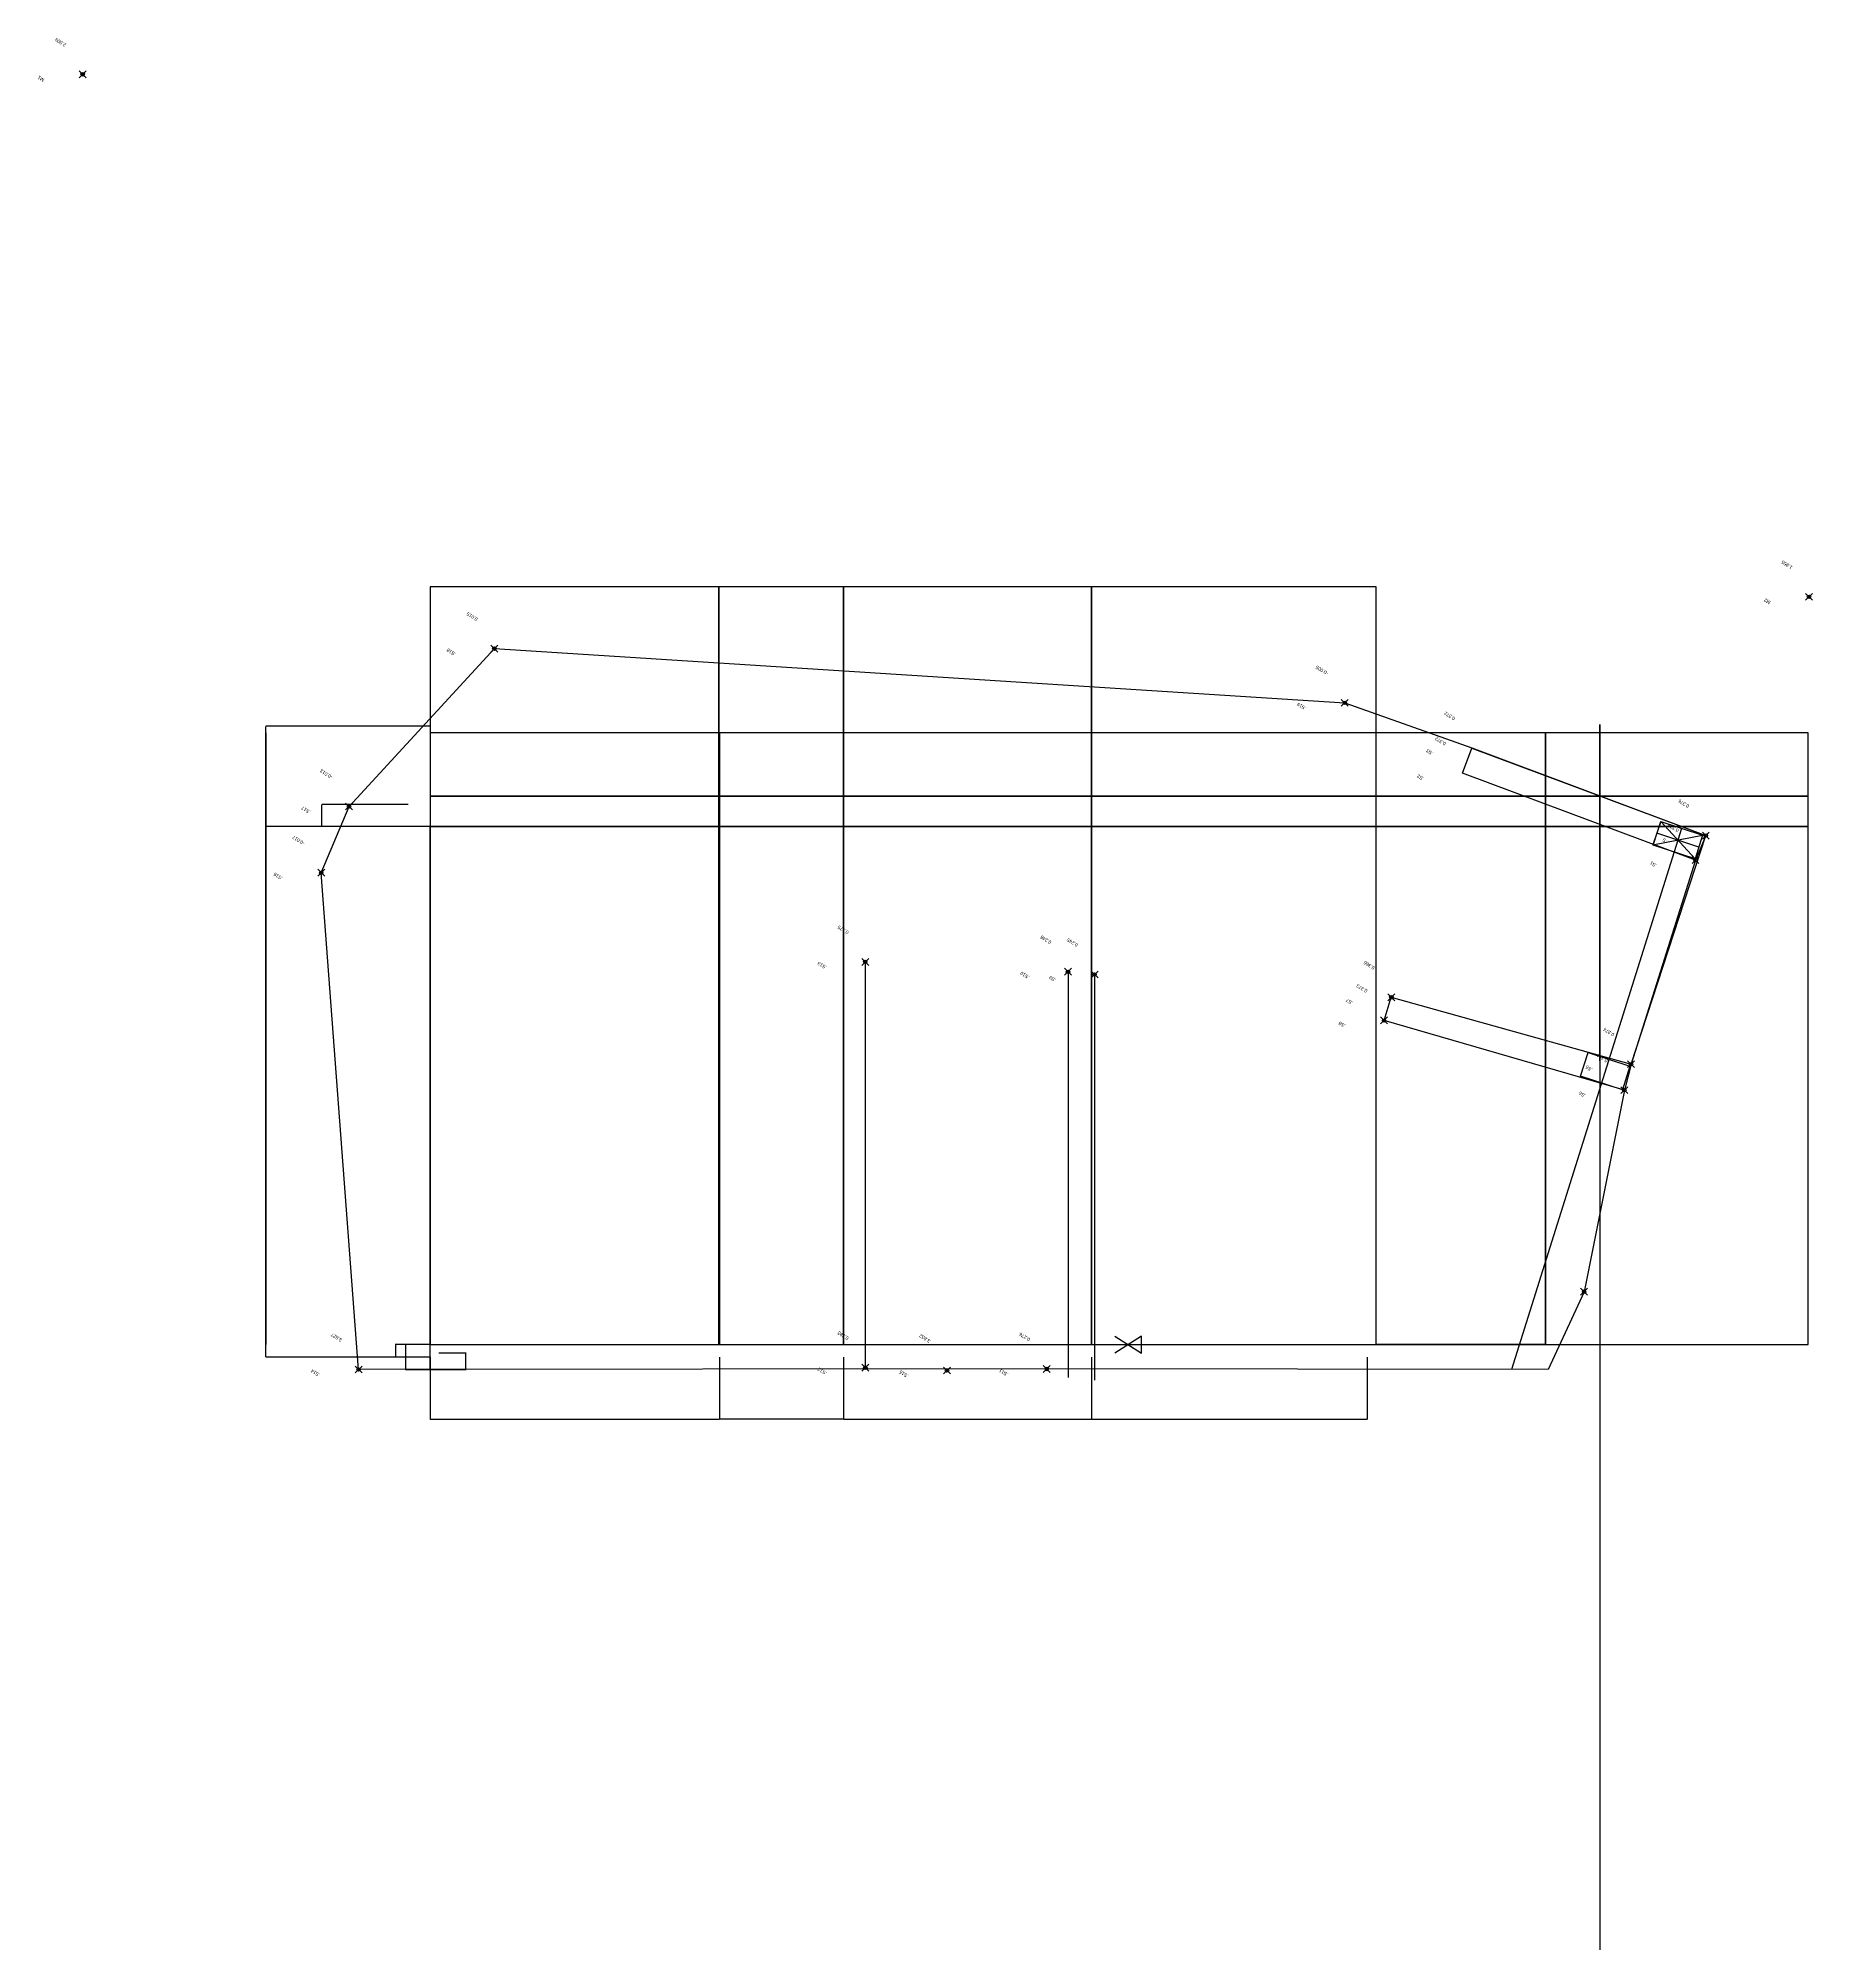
# Model space of a CAD drawing. Header units: millimetres. Extents: x 154 to 13041, y -4302 to 9572.
import ezdxf

# ---------------------------------------------------------------- set-up
doc = ezdxf.new("R2010")
doc.units = ezdxf.units.MM
doc.header["$PDMODE"] = 35
doc.header["$PDSIZE"] = 25
for name, color, linetype in [('Номер', 7, 'Continuous'), ('Отметка', 7, 'Continuous'), ('Пикет', 7, 'Continuous'), ('Стандарт', 252, 'Continuous')]:
    doc.layers.add(name, color=color, linetype=linetype)
doc.dimstyles.new('ISO-25', dxfattribs={"dimtxt": 2.5, "dimasz": 2.5, "dimexe": 1.25, "dimexo": 0.625, "dimtad": 1, "dimtxsty": 'Standard', "dimcen": 2.5, "dimadec": 0, "dimazin": 0, "dimtfac": 1, "dimtmove": 0, "dimatfit": 3, "dimfxl": 1, "dimarcsym": 0})

# ---------------------------------------------------------------- blocks, each defined once
blk = doc.blocks.new('*D110')
at = {"layer": 'Defpoints', "color": 0, "transparency": 16777216}
for p in [(1807, 3850), (3000, 3850), (3000, 0)]:
    blk.add_point(p, dxfattribs=at)
at = {"layer": 'Стандарт', "color": 0, "lineweight": -2, "transparency": 16777216}
for p, q in [((2999, 3850), (1805, 3850)), ((1807, 2), (1807, 3847)), ((2999, 0), (1805, 0))]:
    blk.add_line(p, q, dxfattribs=at)
at = {"layer": 'Стандарт', "color": 0, "transparency": 16777216}
for points in [[(1806, 3847), (1807, 3847), (1807, 3850)], [(1806, 2), (1807, 2), (1807, 0)]]:
    blk.add_solid(points, dxfattribs=at)
at = {"layer": 'Стандарт', "color": 0, "transparency": 16777216, "insert": (1805, 1925), "char_height": 2.5, "attachment_point": 5, "rotation": 90}
blk.add_mtext('3850', dxfattribs=at)
blk = doc.blocks.new('*D111')
at = {"layer": 'Defpoints', "color": 0, "transparency": 16777216}
for p in [(1807, 4580), (3000, 4580), (3000, 3850)]:
    blk.add_point(p, dxfattribs=at)
at = {"layer": 'Стандарт', "color": 0, "lineweight": -2, "transparency": 16777216}
for p, q in [((2999, 4580), (1805, 4580)), ((1807, 3852), (1807, 4577)), ((2999, 3850), (1805, 3850))]:
    blk.add_line(p, q, dxfattribs=at)
at = {"layer": 'Стандарт', "color": 0, "transparency": 16777216}
for points in [[(1806, 4577), (1807, 4577), (1807, 4580)], [(1806, 3852), (1807, 3852), (1807, 3850)]]:
    blk.add_solid(points, dxfattribs=at)
at = {"layer": 'Стандарт', "color": 0, "transparency": 16777216, "insert": (1805, 4215), "char_height": 2.5, "attachment_point": 5, "rotation": 90}
blk.add_mtext('730', dxfattribs=at)
blk = doc.blocks.new('*D112')
at = {"layer": 'Defpoints', "color": 0, "transparency": 16777216}
for p in [(3000, 0), (5100, 0), (5100, -452)]:
    blk.add_point(p, dxfattribs=at)
at = {"layer": 'Стандарт', "color": 0, "lineweight": -2, "transparency": 16777216}
for p, q in [((3000, -1), (3000, -453)), ((5100, -1), (5100, -453)), ((3002, -452), (5097, -452))]:
    blk.add_line(p, q, dxfattribs=at)
at = {"layer": 'Стандарт', "color": 0, "transparency": 16777216}
for points in [[(3002, -451), (3002, -452), (3000, -452)], [(5097, -451), (5097, -452), (5100, -452)]]:
    blk.add_solid(points, dxfattribs=at)
at = {"layer": 'Стандарт', "color": 0, "transparency": 16777216, "insert": (4050, -450), "char_height": 2.5, "attachment_point": 5}
blk.add_mtext('2100', dxfattribs=at)
blk = doc.blocks.new('*D113')
at = {"layer": 'Defpoints', "color": 0, "transparency": 16777216}
for p in [(5100, 0), (6000, 0), (5100, -452)]:
    blk.add_point(p, dxfattribs=at)
at = {"layer": 'Стандарт', "color": 0, "lineweight": -2, "transparency": 16777216}
for p, q in [((5100, -1), (5100, -453)), ((6000, -1), (6000, -453)), ((5997, -452), (5102, -452))]:
    blk.add_line(p, q, dxfattribs=at)
at = {"layer": 'Стандарт', "color": 0, "transparency": 16777216}
for points in [[(5102, -451), (5102, -452), (5100, -452)], [(5997, -451), (5997, -452), (6000, -452)]]:
    blk.add_solid(points, dxfattribs=at)
at = {"layer": 'Стандарт', "color": 0, "transparency": 16777216, "insert": (5550, -450), "char_height": 2.5, "attachment_point": 5}
blk.add_mtext('900', dxfattribs=at)
blk = doc.blocks.new('*D114')
at = {"layer": 'Defpoints', "color": 0, "transparency": 16777216}
for p in [(6000, 0), (7800, 0), (7800, -452)]:
    blk.add_point(p, dxfattribs=at)
at = {"layer": 'Стандарт', "color": 0, "lineweight": -2, "transparency": 16777216}
for p, q in [((6000, -1), (6000, -453)), ((7800, -1), (7800, -453)), ((6002, -452), (7797, -452))]:
    blk.add_line(p, q, dxfattribs=at)
at = {"layer": 'Стандарт', "color": 0, "transparency": 16777216}
for points in [[(6002, -451), (6002, -452), (6000, -452)], [(7797, -451), (7797, -452), (7800, -452)]]:
    blk.add_solid(points, dxfattribs=at)
at = {"layer": 'Стандарт', "color": 0, "transparency": 16777216, "insert": (6900, -450), "char_height": 2.5, "attachment_point": 5}
blk.add_mtext('1800', dxfattribs=at)
blk = doc.blocks.new('*D115')
at = {"layer": 'Defpoints', "color": 0, "transparency": 16777216}
for p in [(7800, 0), (9800, 0), (9800, -452)]:
    blk.add_point(p, dxfattribs=at)
at = {"layer": 'Стандарт', "color": 0, "lineweight": -2, "transparency": 16777216}
for p, q in [((7800, -1), (7800, -453)), ((9800, -1), (9800, -453)), ((7802, -452), (9797, -452))]:
    blk.add_line(p, q, dxfattribs=at)
at = {"layer": 'Стандарт', "color": 0, "transparency": 16777216}
for points in [[(7802, -451), (7802, -452), (7800, -452)], [(9797, -451), (9797, -452), (9800, -452)]]:
    blk.add_solid(points, dxfattribs=at)
at = {"layer": 'Стандарт', "color": 0, "transparency": 16777216, "insert": (8800, -450), "char_height": 2.5, "attachment_point": 5}
blk.add_mtext('2000', dxfattribs=at)
blk = doc.blocks.new('*D116')
at = {"layer": 'Defpoints', "color": 0, "transparency": 16777216}
for p in [(2213, 4010), (2840, 4010), (2798, 3850)]:
    blk.add_point(p, dxfattribs=at)
at = {"layer": 'Стандарт', "color": 0, "lineweight": -2, "transparency": 16777216}
for p, q in [((2839, 4010), (2212, 4010)), ((2213, 3852), (2213, 4007)), ((2798, 3850), (2212, 3850))]:
    blk.add_line(p, q, dxfattribs=at)
at = {"layer": 'Стандарт', "color": 0, "transparency": 16777216}
for points in [[(2212, 4007), (2213, 4007), (2213, 4010)], [(2212, 3852), (2213, 3852), (2213, 3850)]]:
    blk.add_solid(points, dxfattribs=at)
at = {"layer": 'Стандарт', "color": 0, "transparency": 16777216, "insert": (2211, 3930), "char_height": 2.5, "attachment_point": 5, "rotation": 90}
blk.add_mtext('160', dxfattribs=at)
blk = doc.blocks.new('*D117')
at = {"layer": 'Defpoints', "color": 0, "transparency": 16777216}
for p in [(2930, 90), (2748, 0), (2827, 0)]:
    blk.add_point(p, dxfattribs=at)
at = {"layer": 'Стандарт', "color": 0, "lineweight": -2, "transparency": 16777216}
for p, q in [((2929, 90), (2746, 90)), ((2748, 87), (2748, 2)), ((2826, 0), (2746, 0))]:
    blk.add_line(p, q, dxfattribs=at)
at = {"layer": 'Стандарт', "color": 0, "transparency": 16777216}
for points in [[(2747, 87), (2748, 87), (2748, 90)], [(2747, 2), (2748, 2), (2748, 0)]]:
    blk.add_solid(points, dxfattribs=at)
at = {"layer": 'Стандарт', "color": 0, "transparency": 16777216, "insert": (2746, 45), "char_height": 2.5, "attachment_point": 5, "rotation": 90}
blk.add_mtext('90', dxfattribs=at)
blk = doc.blocks.new('*D118')
at = {"layer": 'Defpoints', "color": 0, "transparency": 16777216}
for p in [(3060, 30), (3259, 30), (3000, -90)]:
    blk.add_point(p, dxfattribs=at)
at = {"layer": 'Стандарт', "color": 0, "lineweight": -2, "transparency": 16777216}
for p, q in [((3061, 30), (3260, 30)), ((3259, -88), (3259, 27)), ((3001, -90), (3260, -90))]:
    blk.add_line(p, q, dxfattribs=at)
at = {"layer": 'Стандарт', "color": 0, "transparency": 16777216}
for points in [[(3259, 27), (3259, 27), (3259, 30)], [(3259, -88), (3259, -88), (3259, -90)]]:
    blk.add_solid(points, dxfattribs=at)
at = {"layer": 'Стандарт', "color": 0, "transparency": 16777216, "insert": (3257, -30), "char_height": 2.5, "attachment_point": 5, "rotation": 90}
blk.add_mtext('120', dxfattribs=at)

msp = doc.modelspace()

# ---------------------------------------------------------------- linework, layer by layer
at = {"color": 1, "elevation": 4000}
msp.add_lwpolyline([(11113.453, -90), (7474.152, -86.72), (2479.547, -90), (2208.342, 3515.251), (2410.122, 3996.29), (3465.071, 5141.752), (9637.135, 4748.712), (10559.128, 4420.77), (12257.649, 3784.788), (12182.678, 3607.645), (11714.776, 2126.062), (11666.537, 1936.986), (11374.245, 474.451), (11113.453, -90)], dxfattribs=at)
for points, elevation in [([(12182.678, 3607.645), (10492.117, 4237.493), (10560.544, 4420.24), (12257.649, 3784.788)], 372), ([(11714.776, 2126.062), (11666.537, 1936.986), (9922.647, 2443.362), (9975.161, 2610.928)], 375)]:
    msp.add_lwpolyline(points, close=True, dxfattribs=dict(elevation=elevation))
for points, elevation in [([(6157.048, 2868.103), (6157.193, -77.105)], 175), ([(7628.55, 2796.412), (7628.695, -148.796)], 245), ([(7821.184, 2776.586), (7821.329, -168.622)], 245)]:
    msp.add_lwpolyline(points, dxfattribs=dict(elevation=elevation))
at = {"layer": 'Пикет', "color": 7}
for p in [(477.016, 9310.302, 2263), (13006.889, 5517.626, 1709), (3465.071, 5141.752, -231), (9637.135, 4748.712, -251), (2410.122, 3996.29, -259), (12257.649, 3784.788, 130), (12182.678, 3607.645, 133), (2208.342, 3515.251, -263), (6157.048, 2868.103, -71), (7628.55, 2796.412), (7821.184, 2776.586, -1), (9975.161, 2610.928, 120), (9922.647, 2443.362, 127), (11714.776, 2126.062, 128), (11666.537, 1936.986, 138), (11374.245, 474.451, 182), (2479.547, -90, 3581), (6157.193, -77.105, 37), (6749.978, -97.549, 3586), (7474.152, -86.72, 30)]:
    msp.add_point(p, dxfattribs=at)
at = {"layer": 'Стандарт', "extrusion": (-1, 0, 0)}
for p, q in [((11488.435, 2151.117, 1700), (11488.435, 4590, 1700)), ((11488.435, 4590, 1619.876), (11488.435, -4302.078, 2554.471))]:
    msp.add_line(p, q, dxfattribs=at)
at = {"layer": 'Стандарт'}
for points in [[(3000, 90), (5095, 90), (5095, 5590), (3000, 5590)], [(5095, 90), (6000, 90), (6000, 5590), (5095, 5590)], [(6000, 90), (7800, 90), (7800, 5590), (6000, 5590)], [(7800, 90), (9865, 90), (9865, 5590), (7800, 5590)], [(3000, 4070), (13000, 4070), (13000, 4530), (3000, 4530)], [(3000, 3850), (13000, 3850), (13000, 4070), (3000, 4070)], [(3000, 90), (13000, 90), (13000, 3850), (3000, 3850)], [(3000, 90), (2820, 90), (2820, -90), (3000, -90)]]:
    msp.add_lwpolyline(points, close=True, dxfattribs=at)
at = {"layer": 'Стандарт', "extrusion": (-1, 0, 0)}
for points, elevation in [([(-3850, 0), (-4530, 0), (-4530, 2795), (-3850, 2795)], -1806.564), ([(-3850, 0), (-90, 0), (-90, 2835), (-3850, 2835)], -1806.564), ([(-3850, 0), (-90, 0), (-90, 3240), (-3850, 3240)], -3000)]:
    msp.add_lwpolyline(points, close=True, dxfattribs=dict(at, elevation=elevation))
at = {"layer": 'Стандарт', "extrusion": (-1, 0, -1.83697e-16), "elevation": -5100}
msp.add_lwpolyline([(-4530, 2765), (-90, 3240)], dxfattribs=at)
at = {"layer": 'Стандарт'}
for points, elevation in [([(11093, 90), (9865, 90), (9865, 4532.5), (11093, 4532.5)], 25), ([(5100, 4070), (3000, 4070), (3000, 3850), (5100, 3850)], 2835), ([(12180.266, 3615.447), (11876.47, 3715.983), (11930.937, 3887.559), (12234.734, 3787.023)], 25), ([(12182.678, 3607.645), (12180.266, 3607.645), (12180.266, 3615.447), (12182.678, 3615.447)], 25), ([(11652.998, 1938.895), (11349.201, 2039.431), (11403.669, 2211.007), (11707.466, 2110.471)], 25), ([(11714.776, 2126.062), (11712.364, 2126.062), (11712.364, 2133.864), (11714.776, 2133.864)], 25), ([(3000, 90), (2820, 90), (2820, -90), (3000, -90)], 3488)]:
    msp.add_lwpolyline(points, close=True, dxfattribs=dict(at, elevation=elevation))
for points in [[(11093, 90), (11093, 4527.5)], [(12180.266, 3615.447), (11930.937, 3887.559), (11874.386, 3716.673), (12234.734, 3787.023)], [(12207.5, 3701.235), (11902.662, 3802.116)]]:
    msp.add_lwpolyline(points, dxfattribs=at)
for points, elevation in [([(12082.323, 3837.46), (10848.554, -89.761)], 25), ([(11714.776, 2126.062), (12257.649, 3784.788)], 2270), ([(7969.134, 152), (8161.773, 28), (8161.773, 152), (7969.14, 28)], -3576)]:
    msp.add_lwpolyline(points, dxfattribs=dict(at, elevation=elevation))

# ---------------------------------------------------------------- texts
at = {"layer": 'Номер', "color": 7}
for s, p in [('M1              ', (200.73, 9276.196, 2263)), ('M2              ', (12730.603, 5483.52, 1709)), ('.S18            ', (3188.785, 5107.646, -231)), ('.S19            ', (9360.849, 4714.606, -251)), ('.S3             ', (10282.842, 4386.664, 126)), ('.S2             ', (10215.831, 4203.386, 126)), ('.S17            ', (2133.836, 3962.184, -259)), ('.S              ', (11981.363, 3750.682, 130)), ('.S16            ', (1932.056, 3481.145, -263)), ('.S1             ', (11906.392, 3573.539, 133)), ('.S13            ', (5880.762, 2833.997, -71)), ('.S10            ', (7352.264, 2762.306)), ('.S9             ', (7544.898, 2742.48, -1)), ('.S7             ', (9698.875, 2576.821, 120)), ('.S8             ', (9646.361, 2409.256, 127)), ('.S5             ', (11438.49, 2091.956, 128)), ('.S6             ', (11390.251, 1902.88, 138)), ('.S14            ', (2203.26, -124.106, 3581)), ('.S12            ', (5880.907, -111.211, 37)), ('.S15            ', (6473.692, -131.655, 3586)), ('.S11            ', (7197.866, -120.827, 30))]:
    msp.add_text(s, height=25, rotation=148.0881729, dxfattribs=at).set_placement(p)
at = {"layer": 'Отметка', "color": 5}
for s, p in [('2.509', (359.314, 9530.855, 2263)), ('1.955', (12889.187, 5738.179, 1709)), ('0.015', (3347.369, 5362.304, -231)), ('-0.005', (9519.433, 4969.265, -251)), ('0.372', (10441.426, 4641.323, 126)), ('0.372', (10374.415, 4458.045, 126)), ('-0.013', (2292.42, 4216.843, -259)), ('0.376', (12139.947, 4005.34, 130)), ('-0.017', (2090.64, 3735.803, -263)), ('0.379', (12064.976, 3828.198, 133)), ('0.175', (6039.346, 3088.656, -71)), ('0.246', (7510.848, 3016.964)), ('0.245', (7703.482, 2997.139, -1)), ('0.366', (9857.459, 2831.48, 120)), ('0.373', (9804.945, 2663.915, 127)), ('0.374', (11597.074, 2346.615, 128)), ('0.384', (11548.835, 2157.538, 138)), ('3.827', (2361.845, 130.553, 3581)), ('0.283', (6039.491, 143.448, 37)), ('3.832', (6632.276, 123.004, 3586)), ('0.276', (7356.45, 133.832, 30))]:
    msp.add_text(s, height=25, rotation=148.0881729, dxfattribs=at).set_placement(p)

# ---------------------------------------------------------------- dimensions: what is measured, and where the dimension line sits
at = {"layer": 'Стандарт'}
dim = msp.add_linear_dim(base=(1806.564, 4580), p1=(3000, 3850), p2=(3000, 4580), angle=270, dimstyle='ISO-25', override={"dimtmove": 1}, dxfattribs=at)
dim.commit()
dim.dimension.update_dxf_attribs({"geometry": '*D111', "text_midpoint": (1804.689, 4215)})
for base, p1, p2, angle, picture, middle in [((2212.804, 4010), (2798.13, 3850), (2840, 4010), 90, '*D116', (2210.929, 3930)), ((1806.564, 3850), (3000, 0), (3000, 3850), 270, '*D110', (1804.689, 1925)), ((2747.536, 0), (2930, 90), (2826.764, 0), 90, '*D117', (2745.661, 45)), ((3259.07, 30), (3000, -90), (3060, 30), 90, '*D118', (3257.195, -30))]:
    dim = msp.add_linear_dim(base=base, p1=p1, p2=p2, angle=angle, dimstyle='ISO-25', dxfattribs=at)
    dim.commit()
    dim.dimension.update_dxf_attribs({"geometry": picture, "text_midpoint": middle})
dim = msp.add_aligned_dim(p1=(3000, 0), p2=(5100, 0), distance=-451.584, dimstyle='ISO-25', dxfattribs=at)
dim.commit()
dim.dimension.update_dxf_attribs({"geometry": '*D112', "text_midpoint": (4050, -449.709)})
dim = msp.add_linear_dim(base=(5100, -451.584), p1=(6000, 0), p2=(5100, 0), dimstyle='ISO-25', dxfattribs=at)
dim.commit()
dim.dimension.update_dxf_attribs({"geometry": '*D113', "text_midpoint": (5550, -449.709)})
for base, p1, p2, picture, middle in [((7800, -451.584), (6000, 0), (7800, 0), '*D114', (6900, -449.709)), ((9800, -451.584), (7800, 0), (9800, 0), '*D115', (8800, -449.709))]:
    dim = msp.add_linear_dim(base=base, p1=p1, p2=p2, dimstyle='ISO-25', override={"dimtmove": 1}, dxfattribs=at)
    dim.commit()
    dim.dimension.update_dxf_attribs({"geometry": picture, "text_midpoint": middle})

doc.saveas('drawing.dxf')
